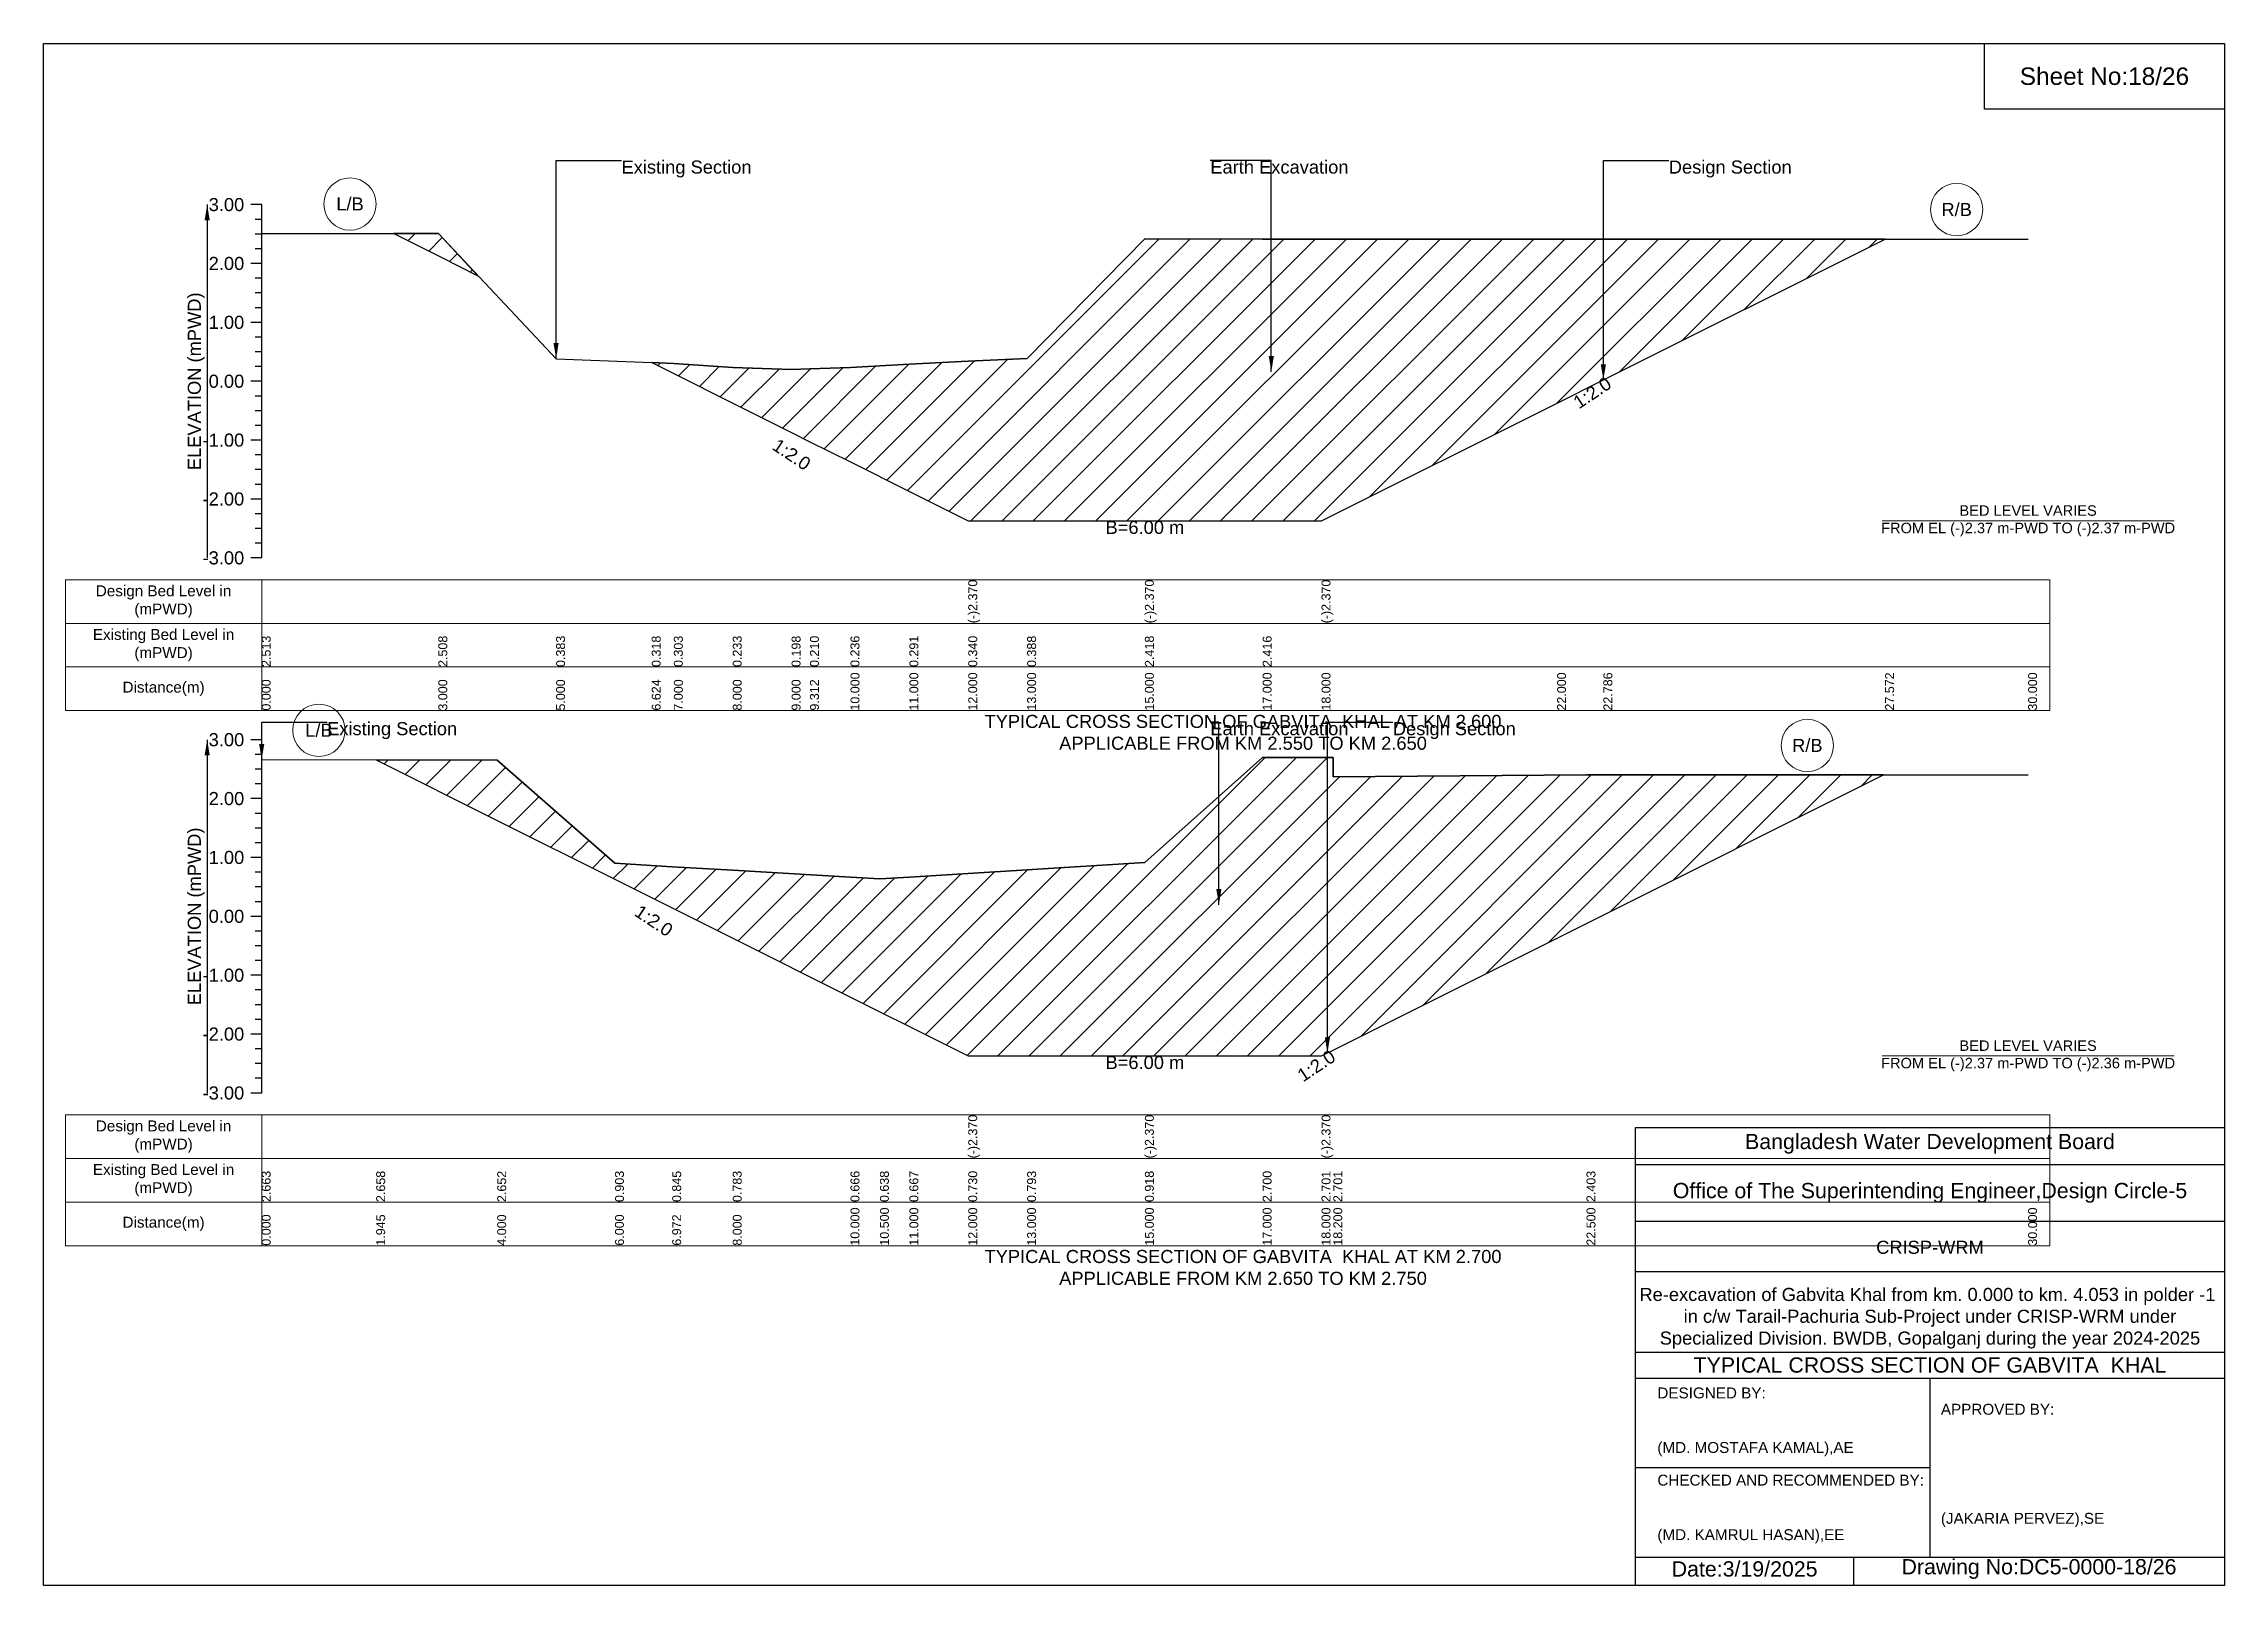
# Model space of a CAD drawing. Header units: feet. Extents: x 91000 to 358000, y -5687 to 0.
# Drawn here: x 270000 to 278000, y -5656 to 0 of the extents above; entities that cross this region are included whole.
import ezdxf

# ---------------------------------------------------------------- set-up
doc = ezdxf.new("R2010")
doc.units = ezdxf.units.FT
doc.header["$LTSCALE"] = 7
doc.header["$MEASUREMENT"] = 0
for name, color, linetype, lineweight in [('Cross section Data Border', 7, 'Continuous', 9), ('Cross Section Labels', 7, 'Continuous', 9), ('Existing_Bed_Level for Xsection', 7, 'Continuous', 25)]:
    doc.layers.add(name, color=color, linetype=linetype, lineweight=lineweight)
doc.styles.get("Standard").update_dxf_attribs({"font": 'arial.ttf'})
doc.dimstyles.get("Standard").update_dxf_attribs({"dimtxt": 0.18, "dimasz": 0.18, "dimexe": 0.18, "dimexo": 0.0625, "dimgap": 0.09, "dimtad": 0, "dimtih": 1, "dimtoh": 1, "dimdec": 4, "dimzin": 0, "dimdsep": 46, "dimtxsty": 'Standard', "dimcen": 0.09, "dimadec": 0, "dimazin": 0, "dimtfac": 1, "dimtdec": 4, "dimtofl": 0, "dimtmove": 0, "dimatfit": 3, "dimfxl": 1, "dimtolj": 1, "dimtzin": 0, "dimarcsym": 0})

msp = doc.modelspace()

# ---------------------------------------------------------------- texts
at = {"attachment_point": 5}
for s, insert, char_height in [('Sheet No:18/26', (277560, -120), 64), ('Bangladesh Water Development Board', (276920, -4036), 56), ('Office of The Superintending Engineer,Design Circle-5', (276920, -4216), 56)]:
    msp.add_mtext(s, dxfattribs=dict(at, insert=insert, char_height=char_height))
for s, insert, char_height, width, attachment_point in [('CRISP-WRM', (276920, -4416), 48, 2240, 5), ('Re-excavation of Gabvita Khal from km. 0.000 to km. 4.053 in polder -1  in c/w Tarail-Pachuria Sub-Project under CRISP-WRM under Specialized Division. BWDB, Gopalganj during the year 2024-2025', (276920, -4676), 48, 2160, 5), ('TYPICAL CROSS SECTION OF GABVITA  KHAL', (276920, -4848), 56, 2240, 5), ('DESIGNED BY:^J^J^J(MD. MOSTAFA KAMAL),AE', (275920, -5056), 40, 1120, 4), ('APPROVED BY:^J^J^J^J^J^J(JAKARIA PERVEZ),SE', (276960, -5216), 40, 1120, 4), ('CHECKED AND RECOMMENDED BY:^J^J^J(MD. KAMRUL HASAN),EE', (275920, -5376), 40, 1120, 4), ('Date:3/19/2025 ', (276240, -5596), 56, 1120, 5), ('Drawing No:DC5-0000-18/26', (277320, -5596), 56, 1760, 5)]:
    msp.add_mtext(s, dxfattribs=dict(insert=insert, char_height=char_height, width=width, attachment_point=attachment_point))
at = {"layer": 'Cross section Data Border', "char_height": 40, "width": 640, "attachment_point": 5}
for s, insert in [('Design Bed Level in (mPWD)', (270440, -2046.8)), ('Existing Bed Level in (mPWD)', (270440, -2206.8)), ('Distance(m)', (270440, -2366.8)), ('Design Bed Level in (mPWD)', (270440, -4009.8)), ('Existing Bed Level in (mPWD)', (270440, -4169.8)), ('Distance(m)', (270440, -4329.8))]:
    msp.add_mtext(s, dxfattribs=dict(at, insert=insert))
at = {"layer": 'Cross Section Labels'}
for s, insert, char_height, attachment_point in [('Existing Section', (272120, -428.8), 48, 1), ('Earth Excavation', (274280, -428.8), 48, 1), ('Design Section', (275961.8, -428.8), 48, 1), ('L/B', (271124, -588.5), 48, 5), ('R/B', (277017.8, -608.9), 48, 5), ('B=6.00 m', (274040, -1750.7), 48, 2), ('BED LEVEL VARIES ^JFROM EL (-)2.37 m-PWD TO (-)2.37 m-PWD', (277280, -1750.7), 38.4, 5), ('TYPICAL CROSS SECTION OF GABVITA  KHAL AT KM 2.600^JAPPLICABLE FROM KM 2.550 TO KM 2.650', (274400, -2526.8), 48, 5), ('L/B', (271010, -2519.2), 48, 5), ('Existing Section', (271040, -2489), 48, 1), ('Earth Excavation', (274280, -2489), 48, 1), ('Design Section', (274949.6, -2489), 48, 1), ('R/B', (276470, -2574.8), 48, 5), ('BED LEVEL VARIES ^JFROM EL (-)2.37 m-PWD TO (-)2.36 m-PWD', (277280, -3713.7), 38.4, 5), ('B=6.00 m', (274040, -3713.7), 48, 2), ('TYPICAL CROSS SECTION OF GABVITA  KHAL AT KM 2.700^JAPPLICABLE FROM KM 2.650 TO KM 2.750', (274400, -4489.8), 48, 5)]:
    msp.add_mtext(s, dxfattribs=dict(at, insert=insert, char_height=char_height, attachment_point=attachment_point))
at = {"layer": 'Cross Section Labels', "char_height": 48, "attachment_point": 2}
for insert, rotation in [((275667.8, -1260.8), 33.69007), ((272757.4, -1487.4), 326.30993), ((272252, -3197.7), 326.30993), ((274655.6, -3729.9), 33.69007)]:
    msp.add_mtext('1:2.0', dxfattribs=dict(at, insert=insert, rotation=rotation))
at = {"layer": 'Existing_Bed_Level for Xsection', "char_height": 48, "attachment_point": 6}
for s, insert in [('3.00', (270736, -590.8)), ('2.00', (270736, -806.8)), ('1.00', (270736, -1022.8)), ('0.00', (270736, -1238.8)), ('-1.00', (270736, -1454.8)), ('-2.00', (270736, -1670.8)), ('-3.00', (270736, -1886.8)), ('3.00', (270736, -2553.8)), ('2.00', (270736, -2769.8)), ('1.00', (270736, -2985.8)), ('0.00', (270736, -3201.8)), ('-1.00', (270736, -3417.8)), ('-2.00', (270736, -3633.8)), ('-3.00', (270736, -3849.8))]:
    msp.add_mtext(s, dxfattribs=dict(at, insert=insert))
at = {"layer": 'Existing_Bed_Level for Xsection', "rotation": 90}
for s, insert, char_height, attachment_point in [('ELEVATION (mPWD)', (270560, -1238.8), 48, 5), ('(-)2.370', (273392, -2126.8), 32.8, 1), ('(-)2.370', (274040, -2126.8), 32.8, 1), ('(-)2.370', (274688, -2126.8), 32.8, 1), ('2.513', (270800, -2286.8), 32.8, 1), ('2.508', (271448, -2286.8), 32.8, 1), ('0.383', (271880, -2286.8), 32.8, 1), ('0.318', (272230.8, -2286.8), 32.8, 1), ('0.303', (272312, -2286.8), 32.8, 1), ('0.233', (272528, -2286.8), 32.8, 1), ('0.198', (272744, -2286.8), 32.8, 1), ('0.210', (272811.4, -2286.8), 32.8, 1), ('0.236', (272960, -2286.8), 32.8, 1), ('0.291', (273176, -2286.8), 32.8, 1), ('0.340', (273392, -2286.8), 32.8, 1), ('0.388', (273608, -2286.8), 32.8, 1), ('2.418', (274040, -2286.8), 32.8, 1), ('2.416', (274472, -2286.8), 32.8, 1), ('10.000', (272960, -2446.8), 32.8, 1), ('11.000', (273176, -2446.8), 32.8, 1), ('12.000', (273392, -2446.8), 32.8, 1), ('13.000', (273608, -2446.8), 32.8, 1), ('15.000', (274040, -2446.8), 32.8, 1), ('17.000', (274472, -2446.8), 32.8, 1), ('18.000', (274688, -2446.8), 32.8, 1), ('22.000', (275552, -2446.8), 32.8, 1), ('22.786', (275721.8, -2446.8), 32.8, 1), ('27.572', (276755.6, -2446.8), 32.8, 1), ('30.000', (277280, -2446.8), 32.8, 1), ('0.000', (270800, -2446.8), 32.8, 1), ('3.000', (271448, -2446.8), 32.8, 1), ('5.000', (271880, -2446.8), 32.8, 1), ('6.624', (272230.8, -2446.8), 32.8, 1), ('7.000', (272312, -2446.8), 32.8, 1), ('8.000', (272528, -2446.8), 32.8, 1), ('9.000', (272744, -2446.8), 32.8, 1), ('9.312', (272811.4, -2446.8), 32.8, 1), ('ELEVATION (mPWD)', (270560, -3201.8), 48, 5), ('(-)2.370', (273392, -4089.8), 32.8, 1), ('(-)2.370', (274040, -4089.8), 32.8, 1), ('(-)2.370', (274688, -4089.8), 32.8, 1), ('2.663', (270800, -4249.8), 32.8, 1), ('2.658', (271220.1, -4249.8), 32.8, 1), ('2.652', (271664, -4249.8), 32.8, 1), ('0.903', (272096, -4249.8), 32.8, 1), ('0.845', (272306, -4249.8), 32.8, 1), ('0.783', (272528, -4249.8), 32.8, 1), ('0.666', (272960, -4249.8), 32.8, 1), ('0.638', (273068, -4249.8), 32.8, 1), ('0.667', (273176, -4249.8), 32.8, 1), ('0.730', (273392, -4249.8), 32.8, 1), ('0.793', (273608, -4249.8), 32.8, 1), ('0.918', (274040, -4249.8), 32.8, 1), ('2.700', (274472, -4249.8), 32.8, 1), ('2.701', (274688, -4249.8), 32.8, 1), ('2.701', (274731.2, -4249.8), 32.8, 1), ('2.403', (275660, -4249.8), 32.8, 1), ('0.000', (270800, -4409.8), 32.8, 1), ('1.945', (271220.1, -4409.8), 32.8, 1), ('4.000', (271664, -4409.8), 32.8, 1), ('6.000', (272096, -4409.8), 32.8, 1), ('6.972', (272306, -4409.8), 32.8, 1), ('8.000', (272528, -4409.8), 32.8, 1), ('10.000', (272960, -4409.8), 32.8, 1), ('10.500', (273068, -4409.8), 32.8, 1), ('11.000', (273176, -4409.8), 32.8, 1), ('12.000', (273392, -4409.8), 32.8, 1), ('13.000', (273608, -4409.8), 32.8, 1), ('15.000', (274040, -4409.8), 32.8, 1), ('17.000', (274472, -4409.8), 32.8, 1), ('18.000', (274688, -4409.8), 32.8, 1), ('18.200', (274731.2, -4409.8), 32.8, 1), ('22.500', (275660, -4409.8), 32.8, 1), ('30.000', (277280, -4409.8), 32.8, 1)]:
    msp.add_mtext(s, dxfattribs=dict(at, insert=insert, char_height=char_height, attachment_point=attachment_point))

# ---------------------------------------------------------------- hatches: boundary and pattern name
at = {"layer": 'Existing_Bed_Level for Xsection'}
h = msp.add_hatch(dxfattribs=at)
h.set_pattern_fill('ANSI31', color=256, scale=648, style=0)
h.paths.add_polyline_path([(271284.2, -696.8), (271448, -778.7), (271593.2, -851.3), (271448, -697)])
h = msp.add_hatch(dxfattribs=at)
h.set_pattern_fill('ANSI31', color=256, scale=648, style=0)
h.paths.add_polyline_path([(272230.8, -1170.1), (272312, -1210.7), (272528, -1318.7), (272744, -1426.7), (272811.4, -1460.4), (272960, -1534.7), (273176, -1642.7), (273392, -1750.7), (273608, -1750.7), (274040, -1750.7), (274472, -1750.7), (274688, -1750.7), (275552, -1318.7), (275721.8, -1233.8), (276755.6, -716.9), (275721.8, -716.9), (275552, -716.9), (274688, -716.9), (274472, -716.9), (274040, -716.5), (273608, -1155), (273392, -1165.4), (273176, -1175.9), (272960, -1187.8), (272811.4, -1193.4), (272744, -1196), (272528, -1188.4), (272312, -1173.3)])
h = msp.add_hatch(dxfattribs=at)
h.set_pattern_fill('ANSI31', color=256, scale=648, style=0)
h.paths.add_polyline_path([(271220.1, -2627.8), (271664, -2849.7), (272096, -3065.7), (272306, -3170.7), (272528, -3281.7), (272960, -3497.7), (273068, -3551.7), (273176, -3605.7), (273392, -3713.7), (273608, -3713.7), (274040, -3713.7), (274472, -3713.7), (274688, -3713.7), (274709.6, -3702.9), (274731.2, -3692.1), (275660, -3227.7), (276749.9, -2682.8), (275660, -2682.8), (274731.2, -2689.7), (274731.2, -2618.4), (274709.6, -2618.4), (274688, -2618.4), (274472, -2618.6), (274040, -3003.5), (273608, -3030.5), (273392, -3044.1), (273176, -3057.7), (273068, -3064), (272960, -3058), (272528, -3032.7), (272306, -3019.4), (272096, -3006.8), (271664, -2629)])

# ---------------------------------------------------------------- linework, layer by layer
for points in [[(270000, 0), (278000, 0), (278000, -5656), (270000, -5656)], [(277120, 0), (278000, 0), (278000, -240), (277120, -240)]]:
    msp.add_lwpolyline(points, close=True)
for points in [[(275840, -5656), (275840, -3976), (278000, -3976)], [(275840, -4112), (278000, -4112)], [(275840, -4320), (278000, -4320)], [(275840, -4504), (278000, -4504)], [(275840, -4800), (278000, -4800)], [(275840, -4896), (278000, -4896)], [(276920, -4896), (276920, -5552)], [(275840, -5224), (276920, -5224)], [(275840, -5552), (278000, -5552)], [(276640, -5552), (276640, -5656)]]:
    msp.add_lwpolyline(points)
at = {"layer": 'Cross section Data Border'}
for points in [[(270080, -1966.8), (277360, -1966.8), (277360, -2446.8), (270080, -2446.8)], [(270080, -3929.8), (277360, -3929.8), (277360, -4409.8), (270080, -4409.8)]]:
    msp.add_lwpolyline(points, close=True, dxfattribs=at)
for points in [[(270800, -1966.8), (270800, -2446.8)], [(270080, -2126.8), (277360, -2126.8)], [(270080, -2286.8), (277360, -2286.8)], [(270800, -3929.8), (270800, -4409.8)], [(270080, -4089.8), (277360, -4089.8)], [(270080, -4249.8), (277360, -4249.8)]]:
    msp.add_lwpolyline(points, dxfattribs=at)
at = {"layer": 'Cross Section Labels'}
for points in [[(276744.2, -1750.7), (277815.8, -1750.7)], [(276744.2, -3713.7), (277815.8, -3713.7)]]:
    msp.add_lwpolyline(points, dxfattribs=at)
for centre in [(271124, -588.5), (277017.8, -608.9), (271010, -2519.2), (276470, -2574.8)]:
    msp.add_circle(centre, 96, dxfattribs=at)
at = {"layer": 'Existing_Bed_Level for Xsection'}
for points in [[(270800, -590.8), (270760, -590.8)], [(270800, -1886.8), (270800, -1670.8), (270800, -1454.8), (270800, -1238.8), (270800, -1022.8), (270800, -806.8), (270800, -590.8)], [(270800, -644.8), (270776, -644.8)], [(270800, -698.8), (270776, -698.8)], [(270800, -696), (271448, -697), (271880, -1156), (272230.8, -1170.1), (272312, -1173.3), (272528, -1188.4), (272744, -1196), (272811.4, -1193.4), (272960, -1187.8), (273176, -1175.9), (273392, -1165.4), (273392, -1165.4), (273608, -1155), (274040, -716.5), (274040, -716.5), (274472, -716.9), (274688, -716.9), (274688, -716.9), (275552, -716.9), (275721.8, -716.9), (276755.6, -716.9), (277280, -716.9)], [(270800, -752.8), (270776, -752.8)], [(270800, -806.8), (270760, -806.8)], [(270800, -860.8), (270776, -860.8)], [(270800, -914.8), (270776, -914.8)], [(270800, -1022.8), (270760, -1022.8)], [(270800, -968.8), (270776, -968.8)], [(270800, -1076.8), (270776, -1076.8)], [(270800, -1130.8), (270776, -1130.8)], [(270800, -1184.8), (270776, -1184.8)], [(270800, -1238.8), (270760, -1238.8)], [(270800, -1292.8), (270776, -1292.8)], [(270800, -1346.8), (270776, -1346.8)], [(270800, -1400.8), (270776, -1400.8)], [(270800, -1454.8), (270760, -1454.8)], [(270800, -1508.8), (270776, -1508.8)], [(270800, -1562.8), (270776, -1562.8)], [(270800, -1670.8), (270760, -1670.8)], [(270800, -1616.8), (270776, -1616.8)], [(270800, -1724.8), (270776, -1724.8)], [(270800, -1778.8), (270776, -1778.8)], [(270800, -1832.8), (270776, -1832.8)], [(270800, -1886.8), (270760, -1886.8)], [(270800, -2553.8), (270760, -2553.8)], [(270800, -3849.8), (270800, -3633.8), (270800, -3417.8), (270800, -3201.8), (270800, -2985.8), (270800, -2769.8), (270800, -2553.8)], [(270800, -2607.8), (270776, -2607.8)], [(270800, -2626.6), (271220.1, -2627.8), (271664, -2629), (272096, -3006.8), (272306, -3019.4), (272528, -3032.7), (272960, -3058), (273068, -3064), (273176, -3057.7), (273392, -3044.1), (273392, -3044.1), (273608, -3030.5), (274040, -3003.5), (274040, -3003.5), (274472, -2618.6), (274688, -2618.4), (274688, -2618.4), (274709.6, -2618.4), (274731.2, -2618.4), (274731.2, -2689.7), (275660, -2682.8), (277280, -2682.8)], [(270800, -2661.8), (270776, -2661.8)], [(270800, -2715.8), (270776, -2715.8)], [(270800, -2769.8), (270760, -2769.8)], [(270800, -2823.8), (270776, -2823.8)], [(270800, -2877.8), (270776, -2877.8)], [(270800, -2931.8), (270776, -2931.8)], [(270800, -2985.8), (270760, -2985.8)], [(270800, -3039.8), (270776, -3039.8)], [(270800, -3093.8), (270776, -3093.8)], [(270800, -3147.8), (270776, -3147.8)], [(270800, -3201.8), (270760, -3201.8)], [(270800, -3255.8), (270776, -3255.8)], [(270800, -3309.8), (270776, -3309.8)], [(270800, -3417.8), (270760, -3417.8)], [(270800, -3363.8), (270776, -3363.8)], [(270800, -3471.8), (270776, -3471.8)], [(270800, -3525.8), (270776, -3525.8)], [(270800, -3579.8), (270776, -3579.8)], [(270800, -3633.8), (270760, -3633.8)], [(270800, -3687.8), (270776, -3687.8)], [(270800, -3741.8), (270776, -3741.8)], [(270800, -3795.8), (270776, -3795.8)], [(270800, -3849.8), (270760, -3849.8)]]:
    msp.add_lwpolyline(points, dxfattribs=at)
for points in [[(271284.2, -696.8), (271448, -778.7), (271593.2, -851.3), (271448, -697)], [(272230.8, -1170.1), (272230.8, -1170.1), (272312, -1210.7), (272528, -1318.7), (272744, -1426.7), (272811.4, -1460.4), (272960, -1534.7), (273176, -1642.7), (273392, -1750.7), (273392, -1750.7), (273608, -1750.7), (274040, -1750.7), (274040, -1750.7), (274472, -1750.7), (274688, -1750.7), (274688, -1750.7), (275552, -1318.7), (275721.8, -1233.8), (276755.6, -716.9), (275721.8, -716.9), (275552, -716.9), (274688, -716.9), (274688, -716.9), (274472, -716.9), (274040, -716.5), (274040, -716.5), (273608, -1155), (273392, -1165.4), (273392, -1165.4), (273176, -1175.9), (272960, -1187.8), (272811.4, -1193.4), (272744, -1196), (272528, -1188.4), (272312, -1173.3), (272230.8, -1170.1)], [(271220.1, -2627.8), (271664, -2849.7), (272096, -3065.7), (272306, -3170.7), (272528, -3281.7), (272960, -3497.7), (273068, -3551.7), (273176, -3605.7), (273392, -3713.7), (273392, -3713.7), (273608, -3713.7), (274040, -3713.7), (274040, -3713.7), (274472, -3713.7), (274688, -3713.7), (274688, -3713.7), (274709.6, -3702.9), (274731.2, -3692.1), (274731.2, -3692.1), (275660, -3227.7), (276749.9, -2682.8), (275660, -2682.8), (274731.2, -2689.7), (274731.2, -2618.4), (274709.6, -2618.4), (274688, -2618.4), (274688, -2618.4), (274472, -2618.6), (274040, -3003.5), (274040, -3003.5), (273608, -3030.5), (273392, -3044.1), (273392, -3044.1), (273176, -3057.7), (273068, -3064), (272960, -3058), (272528, -3032.7), (272306, -3019.4), (272096, -3006.8), (271664, -2629)]]:
    msp.add_lwpolyline(points, close=True, dxfattribs=at)

msp.set_redraw_order([(e.dxf.handle, doc.entitydb.next_handle()) for e in msp.query("TEXT MTEXT ATTDEF DIMENSION ARC_DIMENSION")])  # texts and dimensions are drawn at this point

# ---------------------------------------------------------------- leaders
at = {"layer": 'Cross Section Labels', "annotation_type": 0, "has_hookline": 1, "hookline_direction": 0}
for points, text_width in [([(271880, -1156), (271880, -428.8), (272119.9, -428.8)], 467.2), ([(274503.7, -1203.8), (274503.7, -428.8), (274279.9, -428.8)], 497), ([(275721.8, -1233.8), (275721.8, -428.8), (275961.7, -428.8)], 441.2), ([(270800, -2626.6), (270800, -2489), (271039.9, -2489)], 467.2), ([(274311.4, -3158.9), (274311.4, -2489), (274279.9, -2489)], 497), ([(274709.6, -3702.9), (274709.6, -2489), (274949.5, -2489)], 441.2)]:
    msp.add_leader(points, dimstyle='Standard', override={"dimasz": 57.6}, dxfattribs=dict(at, text_width=text_width))
at = {"layer": 'Existing_Bed_Level for Xsection'}
for points in [[(270600, -590.8), (270600, -1886.8)], [(270600, -2553.8), (270600, -3849.8)]]:
    msp.add_leader(points, dimstyle='Standard', override={"dimasz": 57.6}, dxfattribs=at)

doc.saveas('drawing.dxf')
